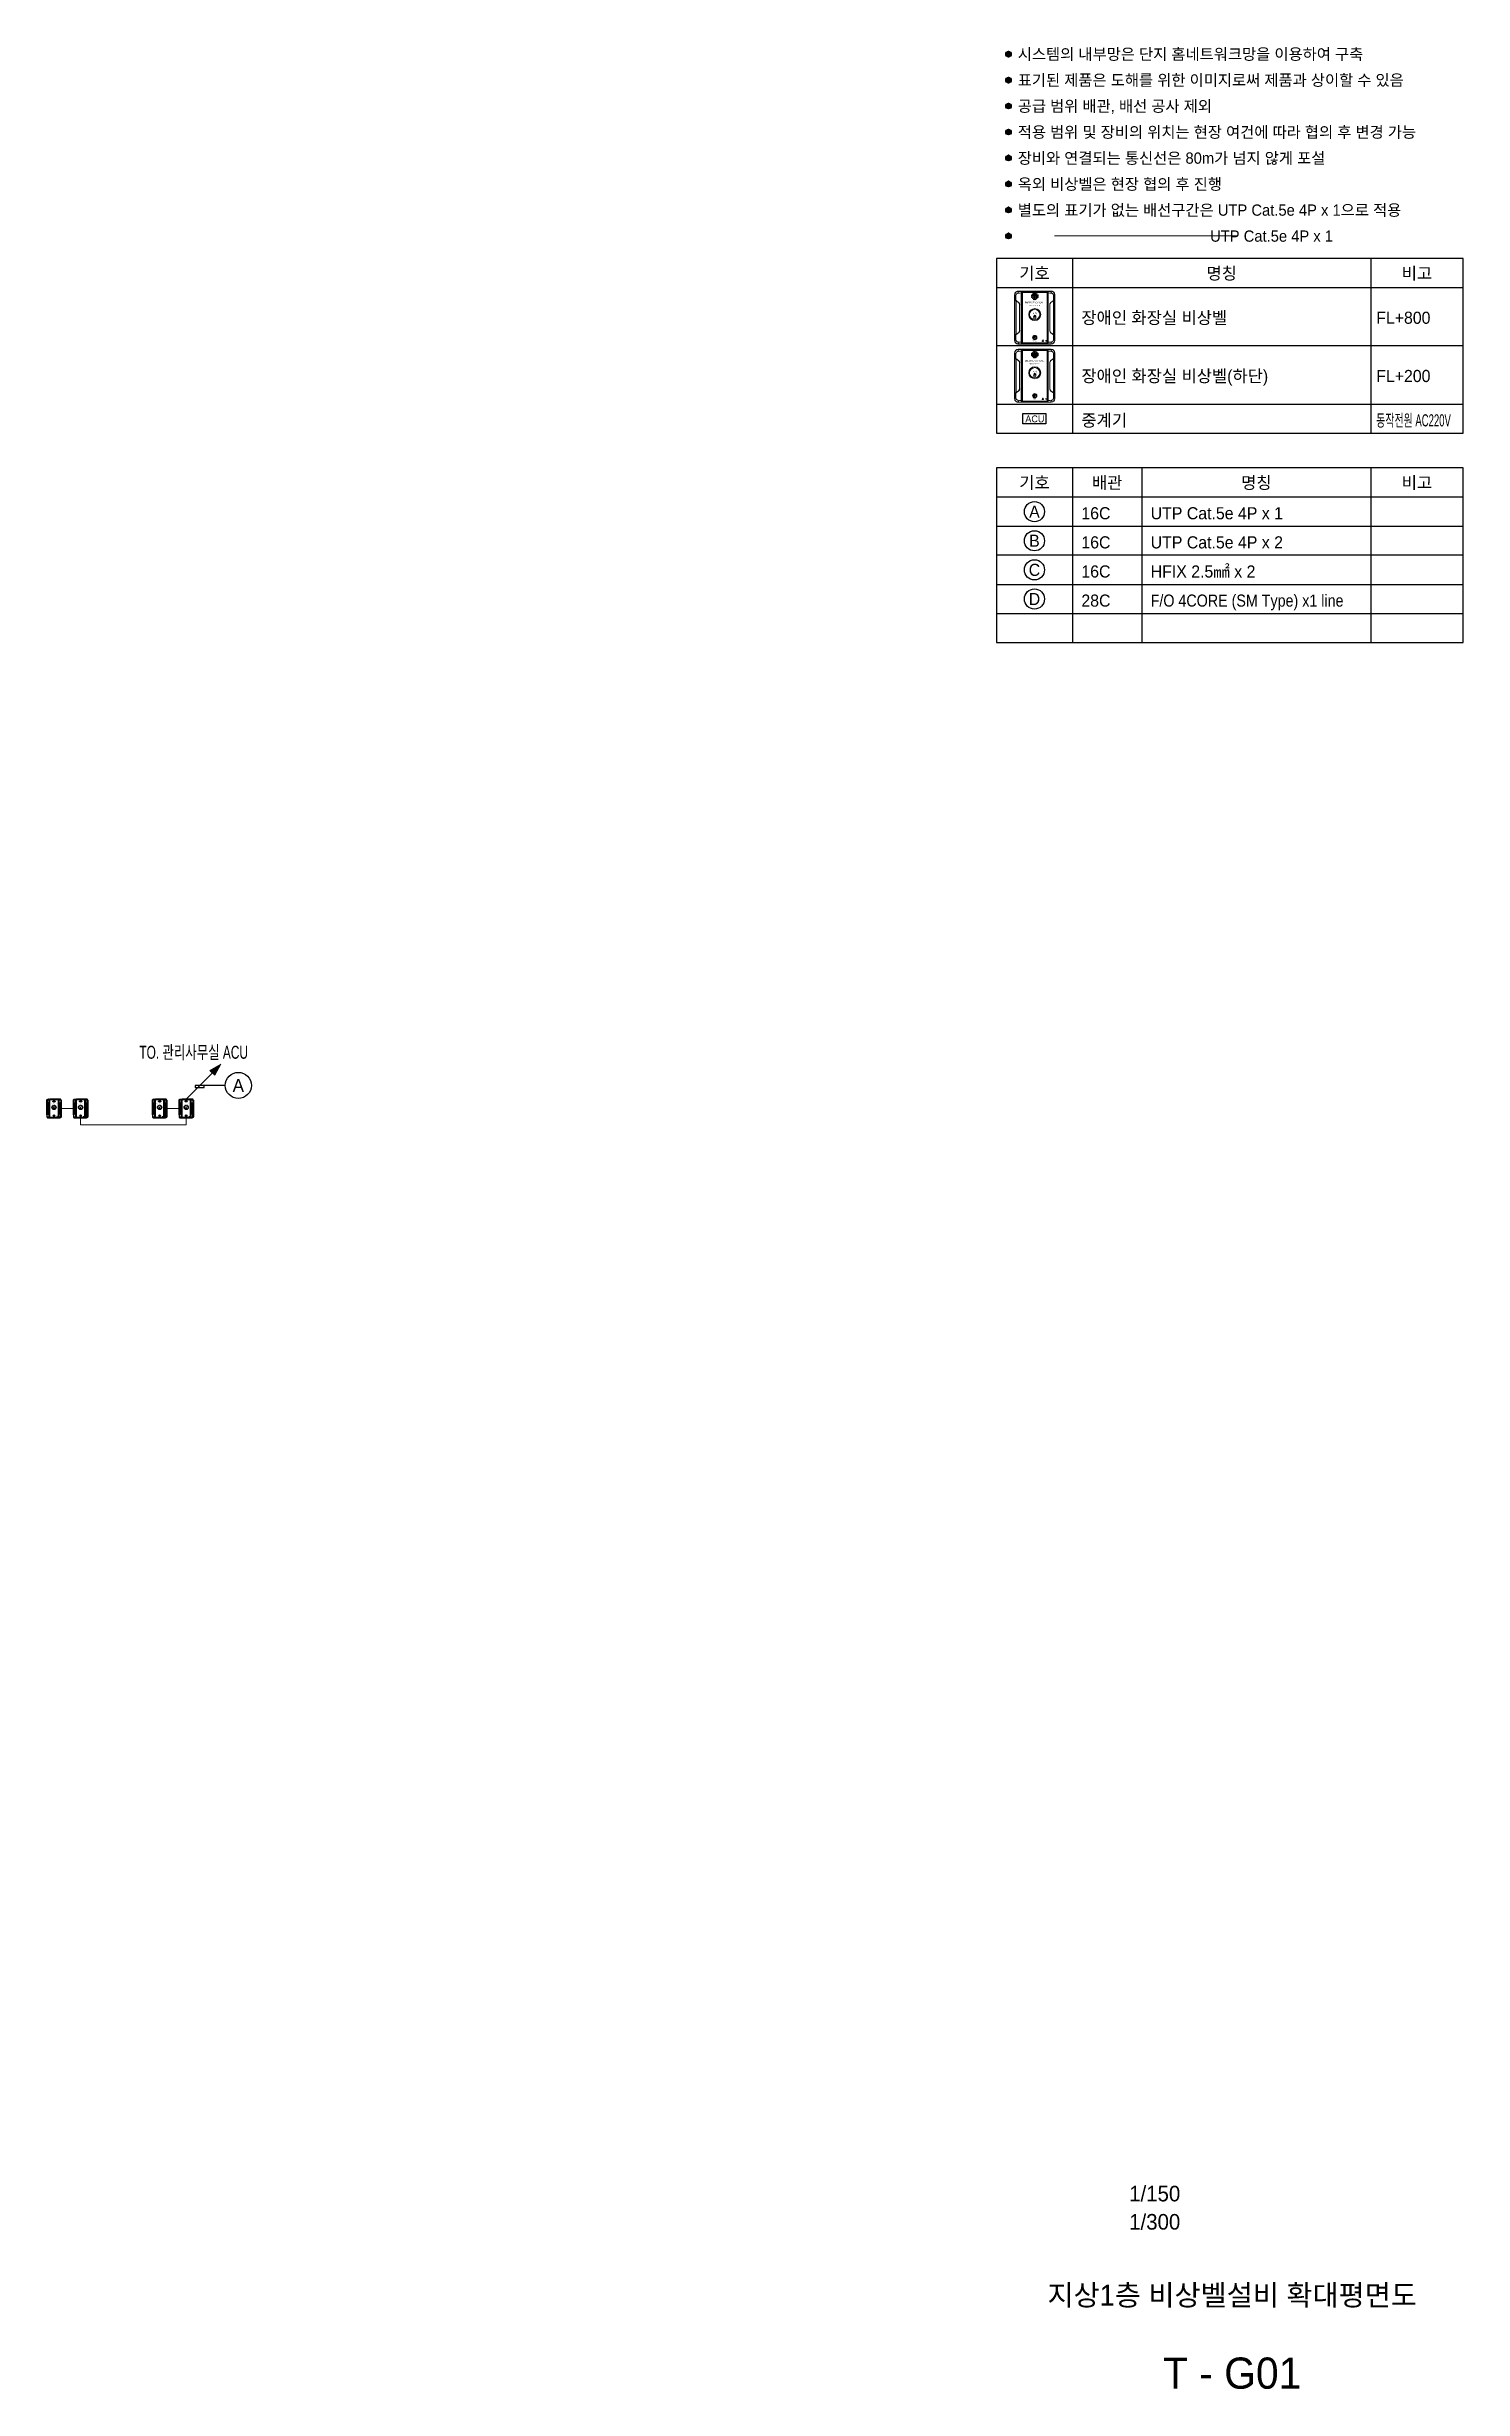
# Model space of a CAD drawing. Header units: millimetres. Extents: x 423257 to 751317, y -351975 to -271940.
# Drawn here: x 460870 to 501740, y -339518 to -271940 of the extents above; entities that cross this region are included whole.
import ezdxf
from ezdxf.enums import TextEntityAlignment as Align

# ---------------------------------------------------------------- set-up
doc = ezdxf.new("R2010")
doc.units = ezdxf.units.MM
doc.header["$LTSCALE"] = 150
for name, color, linetype in [('-----20 General Symbol', 3, 'Continuous'), ('-----29 Cable Schedule', 1, 'Continuous'), ('-----29 Indicator', 1, 'Continuous'), ('-----30 Text', 2, 'Continuous'), ('-----41 Drawing Title', 2, 'Continuous'), ('-----42 Drawing Number', 2, 'Continuous'), ('-----43 Drawing Scale', 3, 'Continuous')]:
    doc.layers.add(name, color=color, linetype=linetype)
doc.layers.add('4', color=4, linetype='Continuous', lineweight=0)
doc.styles.add('ELEC', font='')
doc.styles.get('ELEC').set_extended_font_data('Dotum')

msp = doc.modelspace()

# ---------------------------------------------------------------- texts
at = {"layer": '-----30 Text', "style": 'ELEC', "width": 0.7}
msp.add_text('TO. 관리사무실 ACU', height=375, dxfattribs=at).set_placement((463540, -301135))
at = {"layer": '-----30 Text', "color": 2, "style": 'ELEC'}
msp.add_text('A', height=375, dxfattribs=at).set_placement((466396, -301904), align=Align.MIDDLE_CENTER)
at = {"layer": '-----41 Drawing Title', "style": 'ELEC'}
msp.add_text('지상1층 비상벨설비 확대평면도', height=600, dxfattribs=at).set_placement((495075, -336805), align=Align.MIDDLE_CENTER)
at = {"layer": '-----42 Drawing Number', "style": 'ELEC'}
msp.add_text('T - G01', height=900, dxfattribs=at).set_placement((495075, -339055), align=Align.MIDDLE_CENTER)
at = {"layer": '-----43 Drawing Scale', "style": 'ELEC'}
for s, p in [('1/150', (492840, -333875)), ('1/300', (492840, -334690))]:
    msp.add_text(s, height=450, dxfattribs=at).set_placement(p, align=Align.MIDDLE_CENTER)

# ---------------------------------------------------------------- blocks, each defined once
blk = doc.blocks.new('G$CC87F7223')
for p, q in [((134, 339), (134, 339)), ((134, 339), (134, 25)), ((135, 302), (134, 302)), ((134, 302), (134, 62)), ((135, 62), (134, 62)), ((134, 25), (134, 25)), ((135, 305), (135, 336)), ((135, 305), (135, 305)), ((135, 305), (135, 305)), ((136, 303), (135, 305)), ((135, 304), (135, 60)), ((135, 304), (135, 60)), ((135, 62), (135, 302)), ((135, 302), (135, 302)), ((135, 62), (135, 62)), ((135, 59), (136, 60)), ((135, 59), (135, 28)), ((135, 59), (135, 59)), ((135, 59), (135, 59)), ((143, 336), (143, 299)), ((143, 299), (160, 287)), ((160, 286), (143, 299)), ((143, 298), (143, 65)), ((160, 78), (143, 65)), ((143, 64), (160, 77)), ((143, 28), (143, 64)), ((158, 364), (159, 363)), ((158, 364), (384, 364)), ((158, 0), (159, 1)), ((158, 0), (384, 0)), ((160, 286), (160, 286)), ((160, 78), (160, 78)), ((168, 271), (167, 271)), ((167, 93), (167, 271)), ((168, 93), (167, 93)), ((168, 93), (168, 271)), ((168, 271), (168, 93)), ((168, 271), (168, 271)), ((168, 93), (168, 93)), ((179, 351), (179, 13)), ((179, 351), (181, 351)), ((179, 13), (181, 13)), ((181, 13), (181, 351)), ((187, 349), (187, 15)), ((187, 349), (187, 349)), ((187, 15), (187, 349)), ((187, 15), (187, 15)), ((192, 358), (192, 361)), ((350, 358), (192, 358)), ((192, 6), (192, 3)), ((350, 6), (192, 6)), ((193, 355), (350, 355)), ((350, 355), (193, 355)), ((193, 355), (193, 355)), ((350, 9), (193, 9)), ((193, 9), (350, 9)), ((193, 9), (193, 9)), ((264, 181), (264, 187)), ((267, 39), (265, 40)), ((267, 183), (267, 196)), ((269, 40), (268, 39)), ((269, 41), (269, 41)), ((270, 186), (270, 198)), ((273, 186), (273, 198)), ((275, 48), (276, 48)), ((276, 186), (276, 196)), ((278, 50), (277, 51)), ((277, 48), (278, 49)), ((278, 181), (278, 193)), ((349, 20), (349, 25)), ((349, 20), (349, 25)), ((350, 358), (350, 361)), ((350, 355), (350, 355)), ((350, 9), (350, 9)), ((350, 6), (350, 3)), ((351, 22), (351, 24)), ((351, 22), (351, 24)), ((356, 15), (356, 349)), ((356, 349), (356, 349)), ((356, 349), (356, 15)), ((356, 15), (356, 15)), ((361, 13), (361, 351)), ((363, 351), (361, 351)), ((363, 13), (361, 13)), ((363, 351), (363, 13)), ((375, 93), (375, 271)), ((375, 271), (375, 93)), ((375, 271), (375, 271)), ((375, 93), (375, 271)), ((375, 271), (375, 271)), ((375, 93), (375, 93)), ((375, 93), (375, 93)), ((383, 287), (400, 299)), ((400, 299), (383, 286)), ((383, 286), (383, 286)), ((383, 78), (400, 65)), ((383, 78), (383, 78)), ((400, 64), (383, 77)), ((384, 364), (384, 363)), ((384, 0), (384, 1)), ((400, 336), (400, 299)), ((400, 298), (400, 65)), ((400, 28), (400, 64)), ((406, 303), (408, 305)), ((408, 59), (406, 60)), ((407, 304), (407, 60)), ((408, 339), (409, 339)), ((408, 305), (408, 336)), ((408, 305), (408, 305)), ((408, 305), (408, 305)), ((408, 304), (408, 60)), ((408, 302), (408, 62)), ((408, 302), (408, 302)), ((408, 62), (408, 302)), ((408, 302), (408, 302)), ((408, 62), (408, 62)), ((408, 62), (408, 62)), ((408, 59), (408, 59)), ((408, 59), (408, 59)), ((408, 59), (408, 28)), ((408, 25), (409, 25)), ((409, 339), (409, 25))]:
    blk.add_line(p, q)
for centre, radius in [((271, 202), 41.3), ((271, 202), 35.1), ((250, 335), 1.96), ((250, 328), 1.96), ((250, 321), 1.96), ((257, 342), 1.96), ((257, 335), 1.96), ((257, 328), 1.96), ((257, 321), 1.96), ((257, 314), 1.96), ((271, 45), 14.7), ((271, 45), 10.9), ((264, 349), 1.96), ((264, 342), 1.96), ((264, 335), 1.96), ((264, 328), 1.96), ((264, 321), 1.96), ((264, 314), 1.96), ((264, 307), 1.96), ((271, 349), 1.96), ((271, 342), 1.96), ((271, 335), 1.96), ((271, 328), 1.96), ((271, 321), 1.96), ((271, 314), 1.96), ((271, 307), 1.96), ((278, 349), 1.96), ((278, 342), 1.96), ((278, 335), 1.96), ((278, 328), 1.96), ((278, 321), 1.96), ((278, 314), 1.96), ((278, 307), 1.96), ((285, 342), 1.96), ((285, 335), 1.96), ((285, 328), 1.96), ((285, 321), 1.96), ((285, 314), 1.96), ((293, 335), 1.96), ((293, 328), 1.96), ((293, 321), 1.96), ((325, 21), 1.96), ((328, 27), 1.96), ((331, 21), 1.96)]:
    blk.add_circle(centre, radius)
at = {"extrusion": (0, 0, -1)}
blk.add_circle((-349, 23), 2.36, dxfattribs=at)
for centre, radius, start, end in [((266, 187), 1.41, 0, 180), ((271, 181), 7.07, 180, 0), ((284, 32), 21.8, 116.9626, 152.9911), ((267, 41), 1.98, 152.629, 225), ((268, 196), 1.41, 0, 180), ((267, 39), 0.99, 225, 315), ((269, 42), 0.786, 145.9587, 225), ((287, 30), 21.8, 123.9923, 145.9587), ((268, 40), 0.99, 315, 45), ((271, 198), 1.41, 0, 180), ((274, 196), 1.41, 0, 180), ((275, 48), 0.786, 45, 123.9923), ((275, 50), 1.98, 45, 116.9749), ((277, 193), 1.41, 0, 180), ((276, 48), 0.99, 225, 315), ((277, 49), 0.99, 315, 45)]:
    blk.add_arc(centre, radius, start, end)
at = {"extrusion": (9.17051e-30, -1.17146e-15, -1)}
blk.add_ellipse((158, 339), major_axis=(-17.4, 17.4), ratio=0.997265, start_param=5.499157, end_param=7.067214, dxfattribs=at)
for centre, major_axis, ratio, start_param, end_param in [((135, 302), (0, -3.26), 0.041099, 3.147604, 4.679882), ((135, 62), (0, 3.26), 0.041099, 1.603304, 3.135581), ((158, 25), (-17.4, -17.4), 0.997265, 5.499157, 7.067214), ((135, 305), (0.086, -0.583), 0.9986, 4.566019, 5.467878), ((154, 289), (19.1, -15.1), 0.030236, 2.218709, 3.113122), ((135, 305), (0.086, -0.583), 0.9986, 4.566019, 5.467878), ((135, 302), (0.37, -2.79), 0.042209, 3.136682, 4.66896), ((154, 290), (19.6, -15.1), 0.030011, 2.217818, 3.112232), ((154, 74), (19.1, 15.1), 0.030236, 3.170063, 4.064477), ((154, 74), (19.6, 15.1), 0.030011, 3.170954, 4.065367), ((135, 62), (0.37, 2.79), 0.042209, 1.614225, 3.146503), ((135, 59), (0.086, 0.583), 0.9986, 0.815308, 1.717167), ((135, 59), (0.086, 0.583), 0.9986, 0.815308, 1.717167), ((143, 299), (-0.355, -0.471), 0.498453, 5.071767, 6.23875), ((143, 64), (-0.355, 0.471), 0.498453, 0.044435, 1.211419), ((147, 271), (21, 1.6), 0.960533, 6.208929, 7.110788), ((160, 287), (0.355, 0.471), 0.498453, 1.930174, 3.097157), ((147, 93), (21, -1.6), 0.960533, 5.455582, 6.357441), ((160, 77), (0.355, -0.471), 0.498453, 3.186028, 4.353011), ((193, 349), (-4.32, 4.32), 0.997265, 5.499157, 7.067214), ((193, 15), (-4.32, -4.32), 0.997265, 5.499157, 7.067214), ((350, 349), (4.32, 4.32), 0.997265, 5.499157, 7.067214), ((350, 15), (4.32, -4.32), 0.997265, 5.499157, 7.067214), ((396, 271), (21, -1.6), 0.960533, 2.31399, 3.215849), ((395, 271), (20.4, -1.6), 0.959359, 2.314018, 3.215877), ((395, 93), (20.4, 1.6), 0.959359, 3.067308, 3.969168), ((396, 93), (21, 1.6), 0.960533, 3.067337, 3.969196), ((382, 287), (0.355, -0.471), 0.498453, 0.044435, 1.211419), ((382, 77), (0.355, 0.471), 0.498453, 5.071767, 6.23875), ((384, 339), (17.4, 17.4), 0.997265, 5.499157, 7.067214), ((388, 290), (19.6, 15.1), 0.030011, 0.029361, 0.923774), ((389, 289), (19.1, 15.1), 0.030236, 0.028471, 0.922884), ((400, 299), (0.355, -0.471), 0.498453, 0.044435, 1.211419), ((389, 74), (19.1, -15.1), 0.030236, 5.360301, 6.254715), ((400, 64), (0.355, 0.471), 0.498453, 5.071767, 6.23875), ((388, 74), (19.6, -15.1), 0.030011, 5.359411, 6.253824), ((407, 305), (-0.086, -0.583), 0.9986, 0.815308, 1.717167), ((407, 305), (-0.086, -0.583), 0.9986, 0.815308, 1.717167), ((407, 302), (0.37, 2.79), 0.042209, 4.755818, 6.288096), ((408, 302), (0, 3.26), 0.041099, 4.744896, 6.277174), ((408, 62), (0, -3.26), 0.041099, 0.006011, 1.538289), ((407, 62), (0.37, -2.79), 0.042209, 6.278275, 7.810553), ((407, 59), (-0.086, 0.583), 0.9986, 4.566019, 5.467878), ((407, 59), (-0.086, 0.583), 0.9986, 4.566019, 5.467878)]:
    blk.add_ellipse(centre, major_axis=major_axis, ratio=ratio, start_param=start_param, end_param=end_param)
at = {"extrusion": (-1.97215e-30, -1.17146e-15, -1)}
blk.add_ellipse((193, 349), major_axis=(-4.32, 4.32), ratio=0.997265, start_param=5.499157, end_param=7.067214, dxfattribs=at)
at = {"extrusion": (-7.88861e-31, 1.17146e-15, -1)}
blk.add_ellipse((193, 15), major_axis=(-4.32, -4.32), ratio=0.997265, start_param=5.499157, end_param=7.067214, dxfattribs=at)
at = {"extrusion": (-1.67633e-30, 1.17146e-15, -1)}
blk.add_ellipse((350, 349), major_axis=(4.32, 4.32), ratio=0.997265, start_param=5.499157, end_param=7.067214, dxfattribs=at)
at = {"extrusion": (1.77494e-30, 1.17146e-15, -1)}
blk.add_ellipse((350, 15), major_axis=(4.32, -4.32), ratio=0.997265, start_param=5.499157, end_param=7.067214, dxfattribs=at)
at = {"extrusion": (3.62876e-29, 1.17146e-15, -1)}
blk.add_ellipse((384, 25), major_axis=(17.4, -17.4), ratio=0.997265, start_param=5.499157, end_param=7.067214, dxfattribs=at)
for points, degree, knots in [([(134, 339), (134, 343), (136, 348), (141, 356), (145, 360), (150, 361)], 3, [0, 0, 0, 0, 0.5, 0.5, 1, 1, 1, 1]), ([(135, 336), (135, 337), (135, 337), (134, 338), (134, 338), (134, 338), (134, 338), (134, 339), (134, 339)], 2, [0, 0, 0, 0.25, 0.25, 0.5, 0.5, 0.75, 0.75, 1, 1, 1]), ([(135, 28), (135, 28), (135, 27), (135, 26), (134, 26), (134, 25), (134, 25), (134, 25)], 3, [0, 0, 0, 0, 0.102185, 0.20891, 0.338274, 0.499422, 1, 1, 1, 1]), ([(134, 25), (134, 24), (134, 22), (135, 19), (136, 16), (137, 14), (139, 10), (143, 6), (147, 3), (150, 2)], 3, [0, 0, 0, 0, 0.11571, 0.223393, 0.323102, 0.415335, 0.500773, 0.742972, 1, 1, 1, 1]), ([(143, 298), (141, 300), (139, 301), (136, 303), (135, 304), (135, 304)], 3, [0, 0, 0, 0, 0.5, 0.5, 1, 1, 1, 1]), ([(135, 60), (135, 60), (136, 60), (139, 62), (141, 64), (143, 65)], 3, [0, 0, 0, 0, 0.5, 0.5, 1, 1, 1, 1]), ([(143, 28), (142, 28), (140, 28), (138, 28), (137, 28), (136, 28), (135, 28), (135, 28), (135, 28)], 3, [0, 0, 0, 0, 0.175427, 0.345718, 0.512215, 0.675658, 0.837824, 1, 1, 1, 1]), ([(150, 347), (149, 346), (148, 345), (146, 344), (144, 341), (143, 339), (143, 336)], 2, [0, 0, 0, 0.18839, 0.18839, 0.594195, 0.594195, 1, 1, 1]), ([(160, 286), (159, 286), (158, 287), (153, 291), (148, 295), (143, 298)], 3, [0, 0, 0, 0, 0.123833, 0.123833, 1, 1, 1, 1]), ([(143, 65), (146, 68), (149, 70), (155, 74), (157, 76), (160, 78)], 3, [0, 0, 0, 0, 0.57004, 0.57004, 1, 1, 1, 1]), ([(150, 17), (149, 17), (148, 18), (147, 19), (145, 21), (143, 24), (143, 26), (143, 27), (143, 28)], 3, [0, 0, 0, 0, 0.128416, 0.253965, 0.505871, 0.793599, 0.897914, 1, 1, 1, 1]), ([(157, 349), (156, 349), (154, 349), (153, 349), (152, 348), (151, 348), (150, 347)], 2, [0, 0, 0, 0.325534, 0.325534, 0.651068, 0.651068, 1, 1, 1]), ([(157, 14), (156, 14), (154, 15), (152, 16), (150, 16), (150, 17)], 3, [0, 0, 0, 0, 0.311698, 0.648603, 1, 1, 1, 1]), ([(150, 2), (151, 2), (152, 1), (155, 1), (158, 1), (159, 1)], 3, [0, 0, 0, 0, 0.303562, 0.636653, 1, 1, 1, 1]), ([(164, 2), (164, 2), (163, 2), (162, 3), (161, 3), (160, 4), (159, 6), (157, 9), (157, 13), (157, 14)], 3, [0, 0, 0, 0, 0.119549, 0.228024, 0.327211, 0.418028, 0.501315, 0.72469, 1, 1, 1, 1]), ([(159, 363), (160, 362), (161, 362), (162, 362), (164, 362)], 2, [0, 0, 0, 0.5, 0.5, 1, 1, 1]), ([(159, 1), (159, 1), (160, 1), (161, 1), (162, 2), (163, 2), (164, 2), (164, 2)], 3, [0, 0, 0, 0, 0.26783, 0.500306, 0.762991, 0.883999, 1, 1, 1, 1]), ([(159, 1), (159, 1), (159, 1), (159, 1), (159, 1)], 3, [0, 0, 0, 0, 0.500081, 1, 1, 1, 1]), ([(160, 286), (162, 284), (164, 282), (167, 277), (167, 274), (167, 271)], 3, [0, 0, 0, 0, 0.5, 0.5, 1, 1, 1, 1]), ([(168, 271), (168, 272), (167, 274), (167, 276), (166, 279), (164, 282), (162, 284), (161, 285), (160, 286)], 3, [0, 0, 0, 0, 0.146458, 0.298675, 0.458591, 0.62788, 0.807958, 1, 1, 1, 1]), ([(167, 93), (167, 90), (167, 87), (164, 82), (162, 80), (160, 78)], 3, [0, 0, 0, 0, 0.5, 0.5, 1, 1, 1, 1]), ([(164, 362), (172, 362), (180, 361), (190, 361), (191, 361), (192, 361)], 3, [0, 0, 0, 0, 0.86628, 0.86628, 1, 1, 1, 1]), ([(164, 2), (172, 2), (180, 2), (190, 3), (191, 3), (192, 3)], 3, [0, 0, 0, 0, 0.86628, 0.86628, 1, 1, 1, 1]), ([(179, 351), (179, 352), (179, 353), (180, 354), (181, 356), (182, 357), (184, 359), (187, 360), (190, 361), (192, 361), (192, 361)], 3, [0, 0, 0, 0, 0.080395, 0.164014, 0.251213, 0.3682, 0.501677, 0.749778, 0.876537, 1, 1, 1, 1]), ([(179, 13), (179, 11), (180, 9), (182, 7), (183, 6), (187, 4), (190, 3), (192, 3)], 3, [0, 0, 0, 0, 0.25, 0.25, 0.5, 0.5, 1, 1, 1, 1]), ([(192, 358), (190, 358), (188, 357), (184, 356), (183, 355), (182, 353), (181, 352), (181, 351)], 3, [0, 0, 0, 0, 0.5, 0.5, 0.75, 0.75, 1, 1, 1, 1]), ([(192, 6), (190, 6), (188, 6), (184, 8), (183, 8), (182, 10), (181, 11), (181, 13)], 3, [0, 0, 0, 0, 0.5, 0.5, 0.75, 0.75, 1, 1, 1, 1]), ([(378, 362), (370, 362), (363, 361), (353, 361), (352, 361), (350, 361)], 3, [0, 0, 0, 0, 0.86628, 0.86628, 1, 1, 1, 1]), ([(363, 351), (363, 353), (363, 354), (361, 357), (359, 358), (356, 360), (353, 361), (350, 361)], 3, [0, 0, 0, 0, 0.25, 0.25, 0.5, 0.5, 1, 1, 1, 1]), ([(350, 358), (353, 358), (355, 357), (358, 356), (359, 355), (361, 353), (361, 352), (361, 351)], 3, [0, 0, 0, 0, 0.5, 0.5, 0.75, 0.75, 1, 1, 1, 1]), ([(363, 13), (363, 12), (363, 11), (363, 10), (362, 8), (361, 7), (358, 5), (355, 4), (352, 3), (351, 3), (350, 3)], 3, [0, 0, 0, 0, 0.080395, 0.164014, 0.251213, 0.3682, 0.501677, 0.749778, 0.876537, 1, 1, 1, 1]), ([(350, 6), (353, 6), (355, 6), (358, 8), (359, 8), (361, 10), (361, 11), (361, 13)], 3, [0, 0, 0, 0, 0.5, 0.5, 0.75, 0.75, 1, 1, 1, 1]), ([(378, 2), (370, 2), (363, 2), (353, 3), (352, 3), (350, 3)], 3, [0, 0, 0, 0, 0.86628, 0.86628, 1, 1, 1, 1]), ([(383, 286), (381, 284), (379, 282), (376, 277), (375, 274), (375, 271)], 3, [0, 0, 0, 0, 0.5, 0.5, 1, 1, 1, 1]), ([(375, 93), (375, 90), (376, 87), (379, 82), (381, 80), (383, 78)], 3, [0, 0, 0, 0, 0.5, 0.5, 1, 1, 1, 1]), ([(383, 363), (383, 363), (383, 362), (382, 362), (381, 362), (380, 362), (379, 362), (378, 362)], 3, [0, 0, 0, 0, 0.26783, 0.500306, 0.762991, 0.883999, 1, 1, 1, 1]), ([(378, 362), (379, 362), (380, 362), (381, 361), (382, 360), (383, 359), (384, 358), (385, 354), (386, 351), (386, 349)], 3, [0, 0, 0, 0, 0.119549, 0.228024, 0.327211, 0.418028, 0.501315, 0.72469, 1, 1, 1, 1]), ([(383, 1), (383, 1), (382, 1), (381, 2), (378, 2)], 2, [0, 0, 0, 0.5, 0.5, 1, 1, 1]), ([(384, 363), (384, 363), (384, 363), (383, 363), (383, 363)], 3, [0, 0, 0, 0, 0.500081, 1, 1, 1, 1]), ([(383, 286), (383, 286), (384, 287), (390, 291), (395, 295), (400, 298)], 3, [0, 0, 0, 0, 0.123833, 0.123833, 1, 1, 1, 1]), ([(400, 65), (396, 68), (393, 70), (388, 74), (385, 76), (383, 78)], 3, [0, 0, 0, 0, 0.57004, 0.57004, 1, 1, 1, 1]), ([(408, 339), (408, 340), (408, 342), (407, 345), (406, 349), (404, 352), (401, 356), (398, 359), (393, 361), (389, 363), (386, 363), (384, 363)], 3, [0, 0, 0, 0, 0.095265, 0.178549, 0.250164, 0.376201, 0.500112, 0.622711, 0.750058, 0.86626, 1, 1, 1, 1]), ([(408, 25), (408, 19), (406, 12), (397, 3), (390, 1), (384, 1)], 3, [0, 0, 0, 0, 0.5, 0.5, 1, 1, 1, 1]), ([(386, 349), (387, 349), (388, 349), (391, 348), (394, 346), (397, 344), (398, 341), (400, 339), (400, 337), (400, 336)], 3, [0, 0, 0, 0, 0.120327, 0.250385, 0.500249, 0.632176, 0.750515, 0.8811, 1, 1, 1, 1]), ([(386, 14), (387, 14), (388, 15), (389, 15), (391, 16), (393, 17), (395, 18), (397, 20), (398, 22), (400, 25), (400, 28)], 2, [0, 0, 0, 0.125, 0.125, 0.25, 0.25, 0.5, 0.5, 0.75, 0.75, 1, 1, 1]), ([(400, 336), (401, 336), (402, 336), (404, 336), (406, 336), (408, 336), (408, 336), (408, 336)], 3, [0, 0, 0, 0, 0.181643, 0.347899, 0.500293, 0.737023, 1, 1, 1, 1]), ([(400, 298), (402, 300), (404, 301), (406, 303), (407, 304), (407, 304)], 3, [0, 0, 0, 0, 0.5, 0.5, 1, 1, 1, 1]), ([(407, 60), (407, 60), (406, 60), (404, 62), (402, 64), (400, 65)], 3, [0, 0, 0, 0, 0.5, 0.5, 1, 1, 1, 1]), ([(408, 336), (408, 336), (408, 337), (408, 337), (408, 338), (408, 338), (408, 338), (408, 339), (408, 339)], 3, [0, 0, 0, 0, 0.102654, 0.209354, 0.337947, 0.499337, 0.724279, 1, 1, 1, 1]), ([(408, 28), (408, 27), (408, 26), (408, 26), (408, 25), (408, 25)], 2, [0, 0, 0, 0.25, 0.5, 0.5, 1, 1, 1])]:
    blk.add_open_spline(points, degree=degree, knots=knots)
for points, degree in [([(143, 336), (138, 336), (135, 336), (135, 336)], 3), ([(135, 304), (135, 304), (135, 304), (135, 304)], 3), ([(135, 60), (135, 60), (135, 60), (135, 60)], 3), ([(150, 361), (153, 363), (156, 363), (159, 363)], 3), ([(179, 351), (172, 351), (164, 350), (157, 349)], 3), ([(179, 13), (172, 13), (164, 14), (157, 14)], 3), ([(159, 363), (159, 363)], 1), ([(168, 93), (168, 87), (165, 81), (160, 78)], 3), ([(192, 361), (245, 361), (298, 361), (350, 361)], 3), ([(192, 3), (245, 3), (298, 3), (350, 3)], 3), ([(363, 351), (371, 351), (378, 350), (386, 349)], 3), ([(363, 13), (371, 13), (378, 14), (386, 14)], 3), ([(384, 1), (383, 1)], 1), ([(400, 28), (405, 28), (408, 28), (408, 28)], 3), ([(407, 304), (407, 304), (408, 304), (408, 304)], 3), ([(408, 60), (408, 60), (407, 60), (407, 60)], 3)]:
    blk.add_open_spline(points, degree=degree)
for points in [[(164, 362), (157, 361), (157, 349)], [(378, 2), (386, 2), (386, 14)]]:
    blk.add_rational_spline(points, [1, 0.721966905676, 1], degree=2)
at = {"style": 'ELEC'}
for s, height, p in [('EMERGENCY CALL', 10.61, (271, 285)), ('위급 상황 시 누르세요', 5.89, (271, 265)), ('경비실 호출', 4.32, (271, 22)), ('터치', 9.82, (271, 210))]:
    blk.add_text(s, height=height, dxfattribs=at).set_placement(p, align=Align.MIDDLE_CENTER)
blk = doc.blocks.new('A$C1ad11b4e')
at = {"lineweight": 13}
for p, q in [((1, 712), (0, 713)), ((0, 713), (0, 52)), ((2, 641), (2, 706)), ((19, 706), (19, 630)), ((52, 765), (53, 763)), ((52, 765), (527, 765)), ((96, 738), (96, 26)), ((96, 738), (100, 738)), ((100, 26), (100, 738)), ((111, 734), (111, 31)), ((111, 733), (111, 734)), ((111, 31), (111, 733)), ((123, 752), (123, 758)), ((455, 752), (123, 752)), ((124, 746), (455, 746)), ((455, 746), (124, 746)), ((124, 746), (124, 746)), ((455, 752), (455, 758)), ((455, 746), (455, 746)), ((467, 733), (468, 734)), ((467, 31), (467, 733)), ((468, 734), (468, 31)), ((479, 26), (479, 738)), ((483, 738), (479, 738)), ((483, 738), (483, 26)), ((527, 765), (526, 763)), ((560, 706), (560, 630)), ((577, 641), (577, 706)), ((578, 712), (579, 713)), ((579, 713), (579, 52)), ((2, 641), (2, 641)), ((2, 640), (2, 640)), ((5, 638), (2, 640)), ((3, 635), (2, 635)), ((2, 635), (2, 130)), ((3, 639), (3, 126)), ((3, 639), (3, 126)), ((3, 130), (3, 635)), ((3, 635), (3, 634)), ((19, 630), (55, 602)), ((55, 601), (19, 629)), ((20, 627), (20, 137)), ((54, 601), (55, 601)), ((71, 195), (71, 570)), ((71, 569), (71, 569)), ((71, 569), (71, 196)), ((72, 569), (71, 569)), ((72, 196), (72, 569)), ((275, 381), (275, 394)), ((280, 384), (280, 412)), ((286, 392), (286, 416)), ((292, 392), (292, 416)), ((298, 390), (298, 412)), ((304, 381), (304, 406)), ((507, 569), (507, 196)), ((507, 569), (508, 569)), ((507, 196), (507, 569)), ((507, 569), (507, 569)), ((508, 195), (508, 570)), ((524, 602), (560, 630)), ((560, 629), (524, 601)), ((524, 601), (524, 601)), ((559, 627), (559, 137)), ((574, 638), (576, 640)), ((576, 640), (576, 640)), ((576, 639), (576, 126)), ((576, 639), (576, 126)), ((576, 635), (577, 635)), ((576, 130), (576, 635)), ((576, 635), (576, 634)), ((577, 641), (577, 641)), ((577, 635), (577, 130)), ((1, 53), (0, 52)), ((3, 130), (2, 130)), ((2, 124), (5, 127)), ((2, 124), (2, 124)), ((2, 123), (2, 58)), ((2, 123), (2, 123)), ((3, 130), (3, 130)), ((55, 163), (19, 136)), ((19, 135), (55, 162)), ((19, 58), (19, 135)), ((52, 0), (53, 1)), ((52, 0), (527, 0)), ((54, 163), (55, 163)), ((72, 196), (71, 196)), ((71, 196), (71, 196)), ((96, 26), (100, 26)), ((111, 31), (111, 31)), ((123, 12), (123, 6)), ((455, 12), (123, 12)), ((455, 18), (124, 18)), ((124, 18), (455, 18)), ((124, 18), (124, 18)), ((280, 81), (277, 84)), ((284, 83), (282, 81)), ((284, 87), (284, 86)), ((298, 101), (299, 100)), ((304, 105), (301, 108)), ((302, 100), (304, 102)), ((452, 43), (452, 53)), ((452, 43), (452, 53)), ((455, 18), (455, 18)), ((455, 12), (455, 6)), ((457, 46), (457, 50)), ((457, 46), (457, 50)), ((467, 31), (468, 31)), ((483, 26), (479, 26)), ((507, 196), (507, 196)), ((507, 196), (508, 196)), ((524, 163), (560, 136)), ((524, 163), (524, 163)), ((560, 135), (524, 162)), ((527, 0), (526, 1)), ((560, 58), (560, 135)), ((576, 124), (574, 127)), ((576, 130), (577, 130)), ((576, 130), (576, 130)), ((576, 124), (576, 124)), ((577, 123), (577, 123)), ((577, 123), (577, 58)), ((578, 53), (579, 52))]:
    blk.add_line(p, q, dxfattribs=at)
for centre, radius in [((245, 705), 4.13), ((245, 690), 4.13), ((245, 675), 4.13), ((260, 720), 4.13), ((260, 705), 4.13), ((260, 690), 4.13), ((260, 675), 4.13), ((275, 735), 4.13), ((275, 720), 4.13), ((275, 705), 4.13), ((275, 690), 4.13), ((275, 675), 4.13), ((289, 735), 4.13), ((289, 720), 4.13), ((289, 705), 4.13), ((289, 690), 4.13), ((289, 675), 4.13), ((304, 735), 4.13), ((304, 720), 4.13), ((304, 705), 4.13), ((304, 690), 4.13), ((304, 675), 4.13), ((319, 720), 4.13), ((319, 705), 4.13), ((319, 690), 4.13), ((319, 675), 4.13), ((334, 705), 4.13), ((334, 690), 4.13), ((334, 675), 4.13), ((289, 426), 86.8), ((289, 426), 73.7), ((260, 660), 4.13), ((275, 660), 4.13), ((275, 645), 4.13), ((289, 660), 4.13), ((289, 645), 4.13), ((304, 660), 4.13), ((304, 645), 4.13), ((319, 660), 4.13), ((289, 95), 31), ((289, 95), 23), ((402, 43), 4.13), ((408, 56), 4.13), ((414, 43), 4.13)]:
    blk.add_circle(centre, radius, dxfattribs=at)
at = {"lineweight": 13, "extrusion": (0, 0, -1)}
blk.add_circle((-453, 48), 4.96, dxfattribs=at)
at = {"lineweight": 13}
for centre, radius, start, end in [((277, 394), 2.97, 0, 180), ((289, 381), 14.9, 180, 0), ((283, 412), 2.97, 0, 180), ((289, 416), 2.97, 0, 180), ((295, 412), 2.97, 0, 180), ((301, 406), 2.97, 0, 180), ((317, 68), 45.8, 116.9626, 152.9911), ((280, 87), 4.16, 152.629, 225), ((281, 83), 2.08, 225, 315), ((285, 88), 1.65, 145.9587, 225), ((321, 63), 45.8, 123.9923, 145.9587), ((283, 85), 2.08, 315, 45), ((298, 105), 4.16, 45, 116.9749), ((297, 100), 1.65, 45, 123.9923), ((300, 102), 2.08, 225, 315), ((302, 104), 2.08, 315, 45)]:
    blk.add_arc(centre, radius, start, end, dxfattribs=at)
at = {"lineweight": 13, "extrusion": (1.2819e-30, -1.17146e-15, -1)}
blk.add_ellipse((52, 713), major_axis=(-36.6, 36.6), ratio=0.997265, start_param=5.499157, end_param=7.067214, dxfattribs=at)
at = {"lineweight": 13}
for centre, major_axis, ratio, start_param, end_param in [((124, 733), (-9.08, 9.08), 0.997265, 5.499157, 7.067214), ((455, 734), (9.08, 9.08), 0.997265, 5.499157, 7.067214), ((527, 713), (36.6, 36.6), 0.997265, 5.499157, 7.067214), ((2, 634), (0.01, -6.84), 0.041099, 3.147604, 4.679882), ((3, 641), (0.18, -1.23), 0.9986, 4.566019, 5.467878), ((3, 641), (0.18, -1.23), 0.9986, 4.566019, 5.467878), ((43, 610), (41.3, -31.7), 0.030011, 2.217818, 3.112232), ((42, 609), (40.1, -31.7), 0.030236, 2.218709, 3.113122), ((3, 634), (0.78, -5.87), 0.042209, 3.136682, 4.66896), ((20, 630), (-0.746, -0.99), 0.498453, 5.071767, 6.23875), ((28, 569), (44.2, 3.4), 0.960533, 6.208929, 7.110788), ((56, 602), (0.746, 0.99), 0.498453, 1.930174, 3.097157), ((551, 569), (44.2, -3.4), 0.960533, 2.31399, 3.215849), ((550, 569), (42.9, -3.3), 0.959359, 2.314018, 3.215877), ((523, 602), (0.746, -0.99), 0.498453, 0.044435, 1.211419), ((536, 610), (41.3, 31.7), 0.030011, 0.029361, 0.923774), ((536, 609), (40.1, 31.7), 0.030236, 0.028471, 0.922884), ((559, 630), (0.746, -0.99), 0.498453, 0.044435, 1.211419), ((576, 641), (-0.18, -1.23), 0.9986, 0.815308, 1.717167), ((576, 641), (-0.18, -1.23), 0.9986, 0.815308, 1.717167), ((576, 634), (0.78, 5.87), 0.042209, 4.755818, 6.288096), ((577, 634), (0.01, 6.84), 0.041099, 4.744896, 6.277174), ((52, 52), (-36.6, -36.6), 0.997265, 5.499157, 7.067214), ((42, 156), (40.1, 31.7), 0.030236, 3.170063, 4.064477), ((43, 155), (41.3, 31.7), 0.030011, 3.170954, 4.065367), ((3, 130), (0.78, 5.87), 0.042209, 1.614225, 3.146503), ((2, 130), (0.01, 6.84), 0.041099, 1.603304, 3.135581), ((3, 123), (0.18, 1.23), 0.9986, 0.815308, 1.717167), ((3, 123), (0.18, 1.23), 0.9986, 0.815308, 1.717167), ((20, 135), (-0.746, 0.99), 0.498453, 0.044435, 1.211419), ((28, 196), (44.2, -3.4), 0.960533, 5.455582, 6.357441), ((56, 162), (0.746, -0.99), 0.498453, 3.186028, 4.353011), ((124, 31), (-9.08, -9.08), 0.997265, 5.499157, 7.067214), ((455, 31), (9.08, -9.08), 0.997265, 5.499157, 7.067214), ((550, 196), (42.9, 3.3), 0.959359, 3.067308, 3.969168), ((551, 196), (44.2, 3.4), 0.960533, 3.067337, 3.969196), ((523, 162), (0.746, 0.99), 0.498453, 5.071767, 6.23875), ((536, 156), (40.1, -31.7), 0.030236, 5.360301, 6.254715), ((559, 135), (0.746, 0.99), 0.498453, 5.071767, 6.23875), ((536, 155), (41.3, -31.7), 0.030011, 5.359411, 6.253824), ((576, 130), (0.78, -5.87), 0.042209, 6.278275, 7.810553), ((576, 123), (-0.18, 1.23), 0.9986, 4.566019, 5.467878), ((576, 123), (-0.18, 1.23), 0.9986, 4.566019, 5.467878), ((577, 130), (0.01, -6.84), 0.041099, 0.006011, 1.538289)]:
    blk.add_ellipse(centre, major_axis=major_axis, ratio=ratio, start_param=start_param, end_param=end_param, dxfattribs=at)
at = {"lineweight": 13, "extrusion": (-1.77494e-30, -1.17146e-15, -1)}
blk.add_ellipse((124, 734), major_axis=(-9.08, 9.08), ratio=0.997265, start_param=5.499157, end_param=7.067214, dxfattribs=at)
at = {"lineweight": 13, "extrusion": (-7.88861e-31, 1.17146e-15, -1)}
blk.add_ellipse((455, 733), major_axis=(9.08, 9.08), ratio=0.997265, start_param=5.499157, end_param=7.067214, dxfattribs=at)
at = {"lineweight": 13, "extrusion": (-3.9443e-31, 1.17146e-15, -1)}
blk.add_ellipse((124, 31), major_axis=(-9.08, -9.08), ratio=0.997265, start_param=5.499157, end_param=7.067214, dxfattribs=at)
at = {"lineweight": 13, "extrusion": (2.26798e-30, 1.17146e-15, -1)}
blk.add_ellipse((455, 31), major_axis=(9.08, -9.08), ratio=0.997265, start_param=5.499157, end_param=7.067214, dxfattribs=at)
at = {"lineweight": 13, "extrusion": (3.52029e-29, 1.17146e-15, -1)}
blk.add_ellipse((527, 52), major_axis=(36.6, -36.6), ratio=0.997265, start_param=5.499157, end_param=7.067214, dxfattribs=at)
at = {"lineweight": 13}
for points, knots in [([(1, 712), (1, 722), (4, 732), (16, 749), (24, 756), (34, 760)], [0, 0, 0, 0, 0.5, 0.5, 1, 1, 1, 1]), ([(64, 761), (81, 760), (97, 759), (118, 759), (121, 759), (123, 758)], [0, 0, 0, 0, 0.86628, 0.86628, 1, 1, 1, 1]), ([(96, 738), (96, 739), (96, 741), (97, 744), (99, 748), (102, 751), (107, 755), (113, 757), (119, 758), (122, 758), (123, 758)], [0, 0, 0, 0, 0.080395, 0.164014, 0.251213, 0.3682, 0.501677, 0.749778, 0.876537, 1, 1, 1, 1]), ([(123, 752), (118, 752), (113, 751), (107, 748), (104, 747), (101, 743), (100, 741), (100, 738)], [0, 0, 0, 0, 0.5, 0.5, 0.75, 0.75, 1, 1, 1, 1]), ([(515, 761), (498, 760), (482, 759), (461, 759), (458, 759), (455, 758)], [0, 0, 0, 0, 0.86628, 0.86628, 1, 1, 1, 1]), ([(483, 738), (483, 742), (481, 745), (477, 751), (475, 753), (467, 757), (461, 758), (455, 758)], [0, 0, 0, 0, 0.25, 0.25, 0.5, 0.5, 1, 1, 1, 1]), ([(455, 752), (460, 752), (465, 751), (472, 748), (474, 747), (478, 743), (479, 741), (479, 738)], [0, 0, 0, 0, 0.5, 0.5, 0.75, 0.75, 1, 1, 1, 1]), ([(525, 762), (525, 762), (524, 762), (522, 762), (520, 761), (517, 761), (515, 761), (515, 761)], [0, 0, 0, 0, 0.26783, 0.500306, 0.762991, 0.883999, 1, 1, 1, 1]), ([(515, 761), (516, 761), (517, 761), (520, 759), (522, 757), (524, 755), (526, 752), (529, 745), (530, 738), (530, 735)], [0, 0, 0, 0, 0.119549, 0.228024, 0.327211, 0.418028, 0.501315, 0.72469, 1, 1, 1, 1]), ([(526, 763), (526, 763), (525, 763), (525, 763), (525, 762)], [0, 0, 0, 0, 0.500081, 1, 1, 1, 1]), ([(578, 712), (577, 714), (577, 719), (576, 726), (573, 733), (569, 741), (563, 748), (555, 755), (546, 760), (536, 763), (530, 763), (526, 763)], [0, 0, 0, 0, 0.095265, 0.178549, 0.250164, 0.376201, 0.500112, 0.622711, 0.750058, 0.86626, 1, 1, 1, 1]), ([(530, 735), (532, 734), (535, 734), (542, 731), (548, 728), (553, 722), (557, 718), (559, 712), (560, 708), (560, 706)], [0, 0, 0, 0, 0.120327, 0.250385, 0.500249, 0.632176, 0.750515, 0.8811, 1, 1, 1, 1]), ([(560, 706), (562, 706), (565, 706), (569, 706), (573, 706), (576, 706), (577, 706), (577, 706)], [0, 0, 0, 0, 0.181643, 0.347899, 0.500293, 0.737023, 1, 1, 1, 1]), ([(577, 706), (577, 707), (577, 708), (577, 709), (577, 710), (577, 711), (577, 712), (577, 712), (578, 712)], [0, 0, 0, 0, 0.102654, 0.209354, 0.337947, 0.499337, 0.724279, 1, 1, 1, 1]), ([(20, 627), (15, 631), (11, 634), (5, 638), (3, 639), (3, 639)], [0, 0, 0, 0, 0.5, 0.5, 1, 1, 1, 1]), ([(55, 601), (54, 602), (52, 603), (40, 612), (30, 620), (20, 627)], [0, 0, 0, 0, 0.123833, 0.123833, 1, 1, 1, 1]), ([(55, 601), (60, 597), (64, 593), (69, 582), (71, 576), (71, 570)], [0, 0, 0, 0, 0.5, 0.5, 1, 1, 1, 1]), ([(71, 569), (71, 571), (71, 575), (70, 581), (67, 587), (64, 592), (60, 597), (57, 600), (55, 601)], [0, 0, 0, 0, 0.146458, 0.298675, 0.458591, 0.62788, 0.807958, 1, 1, 1, 1]), ([(524, 601), (519, 597), (515, 593), (510, 582), (508, 576), (508, 570)], [0, 0, 0, 0, 0.5, 0.5, 1, 1, 1, 1]), ([(524, 601), (525, 602), (527, 603), (538, 612), (549, 620), (559, 627)], [0, 0, 0, 0, 0.123833, 0.123833, 1, 1, 1, 1]), ([(559, 627), (563, 631), (567, 634), (573, 638), (575, 639), (576, 639)], [0, 0, 0, 0, 0.5, 0.5, 1, 1, 1, 1]), ([(2, 58), (2, 58), (2, 57), (2, 55), (2, 54), (2, 53), (1, 53), (1, 53)], [0, 0, 0, 0, 0.102185, 0.20891, 0.338274, 0.499422, 1, 1, 1, 1]), ([(1, 53), (1, 50), (2, 46), (3, 39), (5, 34), (7, 28), (12, 21), (20, 12), (29, 7), (34, 5)], [0, 0, 0, 0, 0.11571, 0.223393, 0.323102, 0.415335, 0.500773, 0.742972, 1, 1, 1, 1]), ([(19, 58), (17, 58), (14, 58), (10, 58), (7, 58), (4, 58), (2, 58), (2, 58), (2, 58)], [0, 0, 0, 0, 0.175427, 0.345718, 0.512215, 0.675658, 0.837824, 1, 1, 1, 1]), ([(3, 126), (3, 126), (5, 127), (11, 131), (15, 134), (20, 137)], [0, 0, 0, 0, 0.5, 0.5, 1, 1, 1, 1]), ([(34, 36), (33, 36), (31, 37), (27, 40), (23, 45), (20, 50), (19, 55), (19, 57), (19, 58)], [0, 0, 0, 0, 0.128416, 0.253965, 0.505871, 0.793599, 0.897914, 1, 1, 1, 1]), ([(20, 137), (26, 142), (33, 147), (45, 156), (50, 160), (55, 164)], [0, 0, 0, 0, 0.57004, 0.57004, 1, 1, 1, 1]), ([(49, 30), (47, 30), (44, 31), (39, 33), (35, 35), (34, 36)], [0, 0, 0, 0, 0.311698, 0.648603, 1, 1, 1, 1]), ([(34, 5), (36, 4), (39, 3), (46, 2), (50, 1), (53, 1)], [0, 0, 0, 0, 0.303562, 0.636653, 1, 1, 1, 1]), ([(64, 4), (63, 4), (61, 4), (59, 5), (57, 7), (55, 9), (52, 13), (50, 20), (49, 26), (49, 30)], [0, 0, 0, 0, 0.119549, 0.228024, 0.327211, 0.418028, 0.501315, 0.72469, 1, 1, 1, 1]), ([(53, 1), (53, 1), (53, 2), (54, 2), (54, 2)], [0, 0, 0, 0, 0.500081, 1, 1, 1, 1]), ([(54, 2), (54, 2), (55, 3), (57, 3), (59, 3), (62, 3), (63, 4), (64, 4)], [0, 0, 0, 0, 0.26783, 0.500306, 0.762991, 0.883999, 1, 1, 1, 1]), ([(71, 195), (71, 189), (69, 182), (64, 172), (60, 167), (55, 164)], [0, 0, 0, 0, 0.5, 0.5, 1, 1, 1, 1]), ([(64, 4), (81, 4), (97, 5), (118, 6), (121, 6), (123, 6)], [0, 0, 0, 0, 0.86628, 0.86628, 1, 1, 1, 1]), ([(96, 26), (96, 23), (98, 19), (101, 14), (104, 12), (112, 7), (118, 6), (123, 6)], [0, 0, 0, 0, 0.25, 0.25, 0.5, 0.5, 1, 1, 1, 1]), ([(123, 12), (118, 12), (113, 13), (107, 16), (104, 18), (101, 21), (100, 24), (100, 26)], [0, 0, 0, 0, 0.5, 0.5, 0.75, 0.75, 1, 1, 1, 1]), ([(483, 26), (483, 25), (482, 23), (481, 20), (480, 17), (477, 14), (472, 10), (466, 8), (460, 6), (457, 6), (455, 6)], [0, 0, 0, 0, 0.080395, 0.164014, 0.251213, 0.3682, 0.501677, 0.749778, 0.876537, 1, 1, 1, 1]), ([(455, 12), (460, 12), (465, 13), (472, 16), (474, 18), (478, 21), (479, 24), (479, 26)], [0, 0, 0, 0, 0.5, 0.5, 0.75, 0.75, 1, 1, 1, 1]), ([(515, 4), (498, 4), (482, 5), (461, 6), (458, 6), (455, 6)], [0, 0, 0, 0, 0.86628, 0.86628, 1, 1, 1, 1]), ([(508, 195), (508, 189), (510, 182), (515, 172), (519, 167), (524, 164)], [0, 0, 0, 0, 0.5, 0.5, 1, 1, 1, 1]), ([(559, 137), (552, 142), (546, 147), (534, 156), (529, 160), (524, 164)], [0, 0, 0, 0, 0.57004, 0.57004, 1, 1, 1, 1]), ([(578, 53), (578, 39), (572, 26), (553, 7), (539, 1), (526, 1)], [0, 0, 0, 0, 0.5, 0.5, 1, 1, 1, 1]), ([(576, 126), (575, 126), (573, 127), (567, 131), (563, 134), (559, 137)], [0, 0, 0, 0, 0.5, 0.5, 1, 1, 1, 1])]:
    blk.add_open_spline(points, degree=3, knots=knots, dxfattribs=at)
for points, degree in [([(2, 711), (2, 711), (1, 712)], 2), ([(1, 712), (1, 712), (1, 712)], 2), ([(2, 709), (2, 710), (2, 711)], 2), ([(2, 706), (2, 708), (2, 709)], 2), ([(19, 706), (9, 706), (3, 706), (2, 706)], 3), ([(22, 718), (19, 712), (19, 706)], 2), ([(30, 726), (25, 722), (22, 718)], 2), ([(34, 729), (32, 728), (30, 726)], 2), ([(34, 760), (40, 762), (46, 763), (53, 763)], 3), ([(39, 732), (36, 731), (34, 729)], 2), ([(44, 734), (41, 733), (39, 732)], 2), ([(49, 735), (46, 734), (44, 734)], 2), ([(96, 738), (80, 738), (64, 736), (49, 735)], 3), ([(53, 763), (54, 762)], 1), ([(54, 762), (55, 762), (57, 762)], 2), ([(57, 762), (59, 761), (64, 761)], 2), ([(123, 758), (234, 758), (345, 758), (455, 758)], 3), ([(483, 738), (498, 738), (514, 736), (530, 735)], 3), ([(3, 639), (3, 639), (3, 639), (3, 639)], 3), ([(576, 639), (576, 639), (576, 639), (576, 639)], 3), ([(3, 126), (3, 126), (3, 126), (3, 126)], 3), ([(96, 26), (80, 26), (64, 29), (49, 30)], 3), ([(71, 196), (71, 183), (65, 171), (55, 163)], 3), ([(123, 6), (234, 6), (345, 6), (455, 6)], 3), ([(483, 26), (498, 26), (514, 29), (530, 30)], 3), ([(522, 3), (520, 3), (515, 4)], 2), ([(525, 2), (524, 3), (522, 3)], 2), ([(526, 1), (525, 2)], 1), ([(530, 30), (533, 30), (535, 31)], 2), ([(535, 31), (538, 32), (540, 33)], 2), ([(540, 33), (545, 35), (549, 38)], 2), ([(549, 38), (554, 42), (556, 47)], 2), ([(556, 47), (560, 52), (560, 58)], 2), ([(560, 58), (570, 58), (576, 58), (577, 58)], 3), ([(576, 126), (576, 126), (576, 126), (576, 126)], 3), ([(577, 58), (577, 57), (577, 54), (577, 54)], 2), ([(577, 54), (577, 53), (578, 53)], 2)]:
    blk.add_open_spline(points, degree=degree, dxfattribs=at)
for points in [[(64, 761), (49, 760), (49, 735)], [(515, 4), (530, 5), (530, 30)]]:
    blk.add_rational_spline(points, [1, 0.721966905676, 1], degree=2, dxfattribs=at)
at = {"lineweight": 13, "style": 'ELEC'}
for s, height, p in [('EMERGENCY CALL', 22.31, (289, 599)), ('위급 상황 시 누르세요', 12.39, (289, 557)), ('터치', 20.7, (289, 442)), ('경비실 호출', 9.09, (289, 46))]:
    blk.add_text(s, height=height, dxfattribs=at).set_placement(p, align=Align.MIDDLE_CENTER)
blk = doc.blocks.new('A$Ce33d52c4')
at = {"lineweight": 13}
for p, q in [((1, 712), (0, 713)), ((0, 713), (0, 52)), ((2, 641), (2, 706)), ((19, 706), (19, 630)), ((52, 765), (53, 763)), ((52, 765), (527, 765)), ((96, 738), (96, 26)), ((96, 738), (100, 738)), ((100, 26), (100, 738)), ((111, 734), (111, 31)), ((111, 733), (111, 734)), ((111, 31), (111, 733)), ((123, 752), (123, 758)), ((455, 752), (123, 752)), ((124, 746), (455, 746)), ((455, 746), (124, 746)), ((124, 746), (124, 746)), ((455, 752), (455, 758)), ((455, 746), (455, 746)), ((467, 733), (468, 734)), ((467, 31), (467, 733)), ((468, 734), (468, 31)), ((479, 26), (479, 738)), ((483, 738), (479, 738)), ((483, 738), (483, 26)), ((527, 765), (526, 763)), ((560, 706), (560, 630)), ((577, 641), (577, 706)), ((578, 712), (579, 713)), ((579, 713), (579, 52)), ((2, 641), (2, 641)), ((2, 640), (2, 640)), ((5, 638), (2, 640)), ((3, 635), (2, 635)), ((2, 635), (2, 130)), ((3, 639), (3, 126)), ((3, 639), (3, 126)), ((3, 130), (3, 635)), ((3, 635), (3, 634)), ((19, 630), (55, 602)), ((55, 601), (19, 629)), ((20, 627), (20, 137)), ((54, 601), (55, 601)), ((71, 195), (71, 570)), ((71, 569), (71, 569)), ((71, 569), (71, 196)), ((72, 569), (71, 569)), ((72, 196), (72, 569)), ((275, 381), (275, 394)), ((280, 384), (280, 412)), ((286, 392), (286, 416)), ((292, 392), (292, 416)), ((298, 390), (298, 412)), ((304, 381), (304, 406)), ((507, 569), (507, 196)), ((507, 569), (508, 569)), ((507, 196), (507, 569)), ((507, 569), (507, 569)), ((508, 195), (508, 570)), ((524, 602), (560, 630)), ((560, 629), (524, 601)), ((524, 601), (524, 601)), ((559, 627), (559, 137)), ((574, 638), (576, 640)), ((576, 640), (576, 640)), ((576, 639), (576, 126)), ((576, 639), (576, 126)), ((576, 635), (577, 635)), ((576, 130), (576, 635)), ((576, 635), (576, 634)), ((577, 641), (577, 641)), ((577, 635), (577, 130)), ((1, 53), (0, 52)), ((3, 130), (2, 130)), ((2, 124), (5, 127)), ((2, 124), (2, 124)), ((2, 123), (2, 58)), ((2, 123), (2, 123)), ((3, 130), (3, 130)), ((55, 163), (19, 136)), ((19, 135), (55, 162)), ((19, 58), (19, 135)), ((52, 0), (53, 1)), ((52, 0), (527, 0)), ((54, 163), (55, 163)), ((72, 196), (71, 196)), ((71, 196), (71, 196)), ((96, 26), (100, 26)), ((111, 31), (111, 31)), ((123, 12), (123, 6)), ((455, 12), (123, 12)), ((455, 18), (124, 18)), ((124, 18), (455, 18)), ((124, 18), (124, 18)), ((280, 81), (277, 84)), ((284, 83), (282, 81)), ((284, 87), (284, 86)), ((298, 101), (299, 100)), ((304, 105), (301, 108)), ((302, 100), (304, 102)), ((452, 43), (452, 53)), ((452, 43), (452, 53)), ((455, 18), (455, 18)), ((455, 12), (455, 6)), ((457, 46), (457, 50)), ((457, 46), (457, 50)), ((467, 31), (468, 31)), ((483, 26), (479, 26)), ((507, 196), (507, 196)), ((507, 196), (508, 196)), ((524, 163), (560, 136)), ((524, 163), (524, 163)), ((560, 135), (524, 162)), ((527, 0), (526, 1)), ((560, 58), (560, 135)), ((576, 124), (574, 127)), ((576, 130), (577, 130)), ((576, 130), (576, 130)), ((576, 124), (576, 124)), ((577, 123), (577, 123)), ((577, 123), (577, 58)), ((578, 53), (579, 52))]:
    blk.add_line(p, q, dxfattribs=at)
for centre, radius in [((245, 705), 4.13), ((245, 690), 4.13), ((245, 675), 4.13), ((260, 720), 4.13), ((260, 705), 4.13), ((260, 690), 4.13), ((260, 675), 4.13), ((275, 735), 4.13), ((275, 720), 4.13), ((275, 705), 4.13), ((275, 690), 4.13), ((275, 675), 4.13), ((289, 735), 4.13), ((289, 720), 4.13), ((289, 705), 4.13), ((289, 690), 4.13), ((289, 675), 4.13), ((304, 735), 4.13), ((304, 720), 4.13), ((304, 705), 4.13), ((304, 690), 4.13), ((304, 675), 4.13), ((319, 720), 4.13), ((319, 705), 4.13), ((319, 690), 4.13), ((319, 675), 4.13), ((334, 705), 4.13), ((334, 690), 4.13), ((334, 675), 4.13), ((289, 426), 86.8), ((289, 426), 73.7), ((260, 660), 4.13), ((275, 660), 4.13), ((275, 645), 4.13), ((289, 660), 4.13), ((289, 645), 4.13), ((304, 660), 4.13), ((304, 645), 4.13), ((319, 660), 4.13), ((289, 95), 31), ((289, 95), 23), ((402, 43), 4.13), ((408, 56), 4.13), ((414, 43), 4.13)]:
    blk.add_circle(centre, radius, dxfattribs=at)
at = {"lineweight": 13, "extrusion": (0, 0, -1)}
blk.add_circle((-453, 48), 4.96, dxfattribs=at)
at = {"lineweight": 13}
for centre, radius, start, end in [((277, 394), 2.97, 0, 180), ((289, 381), 14.9, 180, 0), ((283, 412), 2.97, 0, 180), ((289, 416), 2.97, 0, 180), ((295, 412), 2.97, 0, 180), ((301, 406), 2.97, 0, 180), ((317, 68), 45.8, 116.9626, 152.9911), ((280, 87), 4.16, 152.629, 225), ((281, 83), 2.08, 225, 315), ((285, 88), 1.65, 145.9587, 225), ((321, 63), 45.8, 123.9923, 145.9587), ((283, 85), 2.08, 315, 45), ((298, 105), 4.16, 45, 116.9749), ((297, 100), 1.65, 45, 123.9923), ((300, 102), 2.08, 225, 315), ((302, 104), 2.08, 315, 45)]:
    blk.add_arc(centre, radius, start, end, dxfattribs=at)
at = {"lineweight": 13, "extrusion": (1.2819e-30, -1.17146e-15, -1)}
blk.add_ellipse((52, 713), major_axis=(-36.6, 36.6), ratio=0.997265, start_param=5.499157, end_param=7.067214, dxfattribs=at)
at = {"lineweight": 13}
for centre, major_axis, ratio, start_param, end_param in [((124, 733), (-9.08, 9.08), 0.997265, 5.499157, 7.067214), ((455, 734), (9.08, 9.08), 0.997265, 5.499157, 7.067214), ((527, 713), (36.6, 36.6), 0.997265, 5.499157, 7.067214), ((2, 634), (0.01, -6.84), 0.041099, 3.147604, 4.679882), ((3, 641), (0.18, -1.23), 0.9986, 4.566019, 5.467878), ((3, 641), (0.18, -1.23), 0.9986, 4.566019, 5.467878), ((43, 610), (41.3, -31.7), 0.030011, 2.217818, 3.112232), ((42, 609), (40.1, -31.7), 0.030236, 2.218709, 3.113122), ((3, 634), (0.78, -5.87), 0.042209, 3.136682, 4.66896), ((20, 630), (-0.746, -0.99), 0.498453, 5.071767, 6.23875), ((28, 569), (44.2, 3.4), 0.960533, 6.208929, 7.110788), ((56, 602), (0.746, 0.99), 0.498453, 1.930174, 3.097157), ((551, 569), (44.2, -3.4), 0.960533, 2.31399, 3.215849), ((550, 569), (42.9, -3.3), 0.959359, 2.314018, 3.215877), ((523, 602), (0.746, -0.99), 0.498453, 0.044435, 1.211419), ((536, 610), (41.3, 31.7), 0.030011, 0.029361, 0.923774), ((536, 609), (40.1, 31.7), 0.030236, 0.028471, 0.922884), ((559, 630), (0.746, -0.99), 0.498453, 0.044435, 1.211419), ((576, 641), (-0.18, -1.23), 0.9986, 0.815308, 1.717167), ((576, 641), (-0.18, -1.23), 0.9986, 0.815308, 1.717167), ((576, 634), (0.78, 5.87), 0.042209, 4.755818, 6.288096), ((577, 634), (0.01, 6.84), 0.041099, 4.744896, 6.277174), ((52, 52), (-36.6, -36.6), 0.997265, 5.499157, 7.067214), ((42, 156), (40.1, 31.7), 0.030236, 3.170063, 4.064477), ((43, 155), (41.3, 31.7), 0.030011, 3.170954, 4.065367), ((3, 130), (0.78, 5.87), 0.042209, 1.614225, 3.146503), ((2, 130), (0.01, 6.84), 0.041099, 1.603304, 3.135581), ((3, 123), (0.18, 1.23), 0.9986, 0.815308, 1.717167), ((3, 123), (0.18, 1.23), 0.9986, 0.815308, 1.717167), ((20, 135), (-0.746, 0.99), 0.498453, 0.044435, 1.211419), ((28, 196), (44.2, -3.4), 0.960533, 5.455582, 6.357441), ((56, 162), (0.746, -0.99), 0.498453, 3.186028, 4.353011), ((124, 31), (-9.08, -9.08), 0.997265, 5.499157, 7.067214), ((455, 31), (9.08, -9.08), 0.997265, 5.499157, 7.067214), ((550, 196), (42.9, 3.3), 0.959359, 3.067308, 3.969168), ((551, 196), (44.2, 3.4), 0.960533, 3.067337, 3.969196), ((523, 162), (0.746, 0.99), 0.498453, 5.071767, 6.23875), ((536, 156), (40.1, -31.7), 0.030236, 5.360301, 6.254715), ((559, 135), (0.746, 0.99), 0.498453, 5.071767, 6.23875), ((536, 155), (41.3, -31.7), 0.030011, 5.359411, 6.253824), ((576, 130), (0.78, -5.87), 0.042209, 6.278275, 7.810553), ((576, 123), (-0.18, 1.23), 0.9986, 4.566019, 5.467878), ((576, 123), (-0.18, 1.23), 0.9986, 4.566019, 5.467878), ((577, 130), (0.01, -6.84), 0.041099, 0.006011, 1.538289)]:
    blk.add_ellipse(centre, major_axis=major_axis, ratio=ratio, start_param=start_param, end_param=end_param, dxfattribs=at)
at = {"lineweight": 13, "extrusion": (-1.77494e-30, -1.17146e-15, -1)}
blk.add_ellipse((124, 734), major_axis=(-9.08, 9.08), ratio=0.997265, start_param=5.499157, end_param=7.067214, dxfattribs=at)
at = {"lineweight": 13, "extrusion": (-7.88861e-31, 1.17146e-15, -1)}
blk.add_ellipse((455, 733), major_axis=(9.08, 9.08), ratio=0.997265, start_param=5.499157, end_param=7.067214, dxfattribs=at)
at = {"lineweight": 13, "extrusion": (-3.9443e-31, 1.17146e-15, -1)}
blk.add_ellipse((124, 31), major_axis=(-9.08, -9.08), ratio=0.997265, start_param=5.499157, end_param=7.067214, dxfattribs=at)
at = {"lineweight": 13, "extrusion": (2.26798e-30, 1.17146e-15, -1)}
blk.add_ellipse((455, 31), major_axis=(9.08, -9.08), ratio=0.997265, start_param=5.499157, end_param=7.067214, dxfattribs=at)
at = {"lineweight": 13, "extrusion": (3.52029e-29, 1.17146e-15, -1)}
blk.add_ellipse((527, 52), major_axis=(36.6, -36.6), ratio=0.997265, start_param=5.499157, end_param=7.067214, dxfattribs=at)
at = {"lineweight": 13}
for points, knots in [([(1, 712), (1, 722), (4, 732), (16, 749), (24, 756), (34, 760)], [0, 0, 0, 0, 0.5, 0.5, 1, 1, 1, 1]), ([(64, 761), (81, 760), (97, 759), (118, 759), (121, 759), (123, 758)], [0, 0, 0, 0, 0.86628, 0.86628, 1, 1, 1, 1]), ([(96, 738), (96, 739), (96, 741), (97, 744), (99, 748), (102, 751), (107, 755), (113, 757), (119, 758), (122, 758), (123, 758)], [0, 0, 0, 0, 0.080395, 0.164014, 0.251213, 0.3682, 0.501677, 0.749778, 0.876537, 1, 1, 1, 1]), ([(123, 752), (118, 752), (113, 751), (107, 748), (104, 747), (101, 743), (100, 741), (100, 738)], [0, 0, 0, 0, 0.5, 0.5, 0.75, 0.75, 1, 1, 1, 1]), ([(515, 761), (498, 760), (482, 759), (461, 759), (458, 759), (455, 758)], [0, 0, 0, 0, 0.86628, 0.86628, 1, 1, 1, 1]), ([(483, 738), (483, 742), (481, 745), (477, 751), (475, 753), (467, 757), (461, 758), (455, 758)], [0, 0, 0, 0, 0.25, 0.25, 0.5, 0.5, 1, 1, 1, 1]), ([(455, 752), (460, 752), (465, 751), (472, 748), (474, 747), (478, 743), (479, 741), (479, 738)], [0, 0, 0, 0, 0.5, 0.5, 0.75, 0.75, 1, 1, 1, 1]), ([(525, 762), (525, 762), (524, 762), (522, 762), (520, 761), (517, 761), (515, 761), (515, 761)], [0, 0, 0, 0, 0.26783, 0.500306, 0.762991, 0.883999, 1, 1, 1, 1]), ([(515, 761), (516, 761), (517, 761), (520, 759), (522, 757), (524, 755), (526, 752), (529, 745), (530, 738), (530, 735)], [0, 0, 0, 0, 0.119549, 0.228024, 0.327211, 0.418028, 0.501315, 0.72469, 1, 1, 1, 1]), ([(526, 763), (526, 763), (525, 763), (525, 763), (525, 762)], [0, 0, 0, 0, 0.500081, 1, 1, 1, 1]), ([(578, 712), (577, 714), (577, 719), (576, 726), (573, 733), (569, 741), (563, 748), (555, 755), (546, 760), (536, 763), (530, 763), (526, 763)], [0, 0, 0, 0, 0.095265, 0.178549, 0.250164, 0.376201, 0.500112, 0.622711, 0.750058, 0.86626, 1, 1, 1, 1]), ([(530, 735), (532, 734), (535, 734), (542, 731), (548, 728), (553, 722), (557, 718), (559, 712), (560, 708), (560, 706)], [0, 0, 0, 0, 0.120327, 0.250385, 0.500249, 0.632176, 0.750515, 0.8811, 1, 1, 1, 1]), ([(560, 706), (562, 706), (565, 706), (569, 706), (573, 706), (576, 706), (577, 706), (577, 706)], [0, 0, 0, 0, 0.181643, 0.347899, 0.500293, 0.737023, 1, 1, 1, 1]), ([(577, 706), (577, 707), (577, 708), (577, 709), (577, 710), (577, 711), (577, 712), (577, 712), (578, 712)], [0, 0, 0, 0, 0.102654, 0.209354, 0.337947, 0.499337, 0.724279, 1, 1, 1, 1]), ([(20, 627), (15, 631), (11, 634), (5, 638), (3, 639), (3, 639)], [0, 0, 0, 0, 0.5, 0.5, 1, 1, 1, 1]), ([(55, 601), (54, 602), (52, 603), (40, 612), (30, 620), (20, 627)], [0, 0, 0, 0, 0.123833, 0.123833, 1, 1, 1, 1]), ([(55, 601), (60, 597), (64, 593), (69, 582), (71, 576), (71, 570)], [0, 0, 0, 0, 0.5, 0.5, 1, 1, 1, 1]), ([(71, 569), (71, 571), (71, 575), (70, 581), (67, 587), (64, 592), (60, 597), (57, 600), (55, 601)], [0, 0, 0, 0, 0.146458, 0.298675, 0.458591, 0.62788, 0.807958, 1, 1, 1, 1]), ([(524, 601), (519, 597), (515, 593), (510, 582), (508, 576), (508, 570)], [0, 0, 0, 0, 0.5, 0.5, 1, 1, 1, 1]), ([(524, 601), (525, 602), (527, 603), (538, 612), (549, 620), (559, 627)], [0, 0, 0, 0, 0.123833, 0.123833, 1, 1, 1, 1]), ([(559, 627), (563, 631), (567, 634), (573, 638), (575, 639), (576, 639)], [0, 0, 0, 0, 0.5, 0.5, 1, 1, 1, 1]), ([(2, 58), (2, 58), (2, 57), (2, 55), (2, 54), (2, 53), (1, 53), (1, 53)], [0, 0, 0, 0, 0.102185, 0.20891, 0.338274, 0.499422, 1, 1, 1, 1]), ([(1, 53), (1, 50), (2, 46), (3, 39), (5, 34), (7, 28), (12, 21), (20, 12), (29, 7), (34, 5)], [0, 0, 0, 0, 0.11571, 0.223393, 0.323102, 0.415335, 0.500773, 0.742972, 1, 1, 1, 1]), ([(19, 58), (17, 58), (14, 58), (10, 58), (7, 58), (4, 58), (2, 58), (2, 58), (2, 58)], [0, 0, 0, 0, 0.175427, 0.345718, 0.512215, 0.675658, 0.837824, 1, 1, 1, 1]), ([(3, 126), (3, 126), (5, 127), (11, 131), (15, 134), (20, 137)], [0, 0, 0, 0, 0.5, 0.5, 1, 1, 1, 1]), ([(34, 36), (33, 36), (31, 37), (27, 40), (23, 45), (20, 50), (19, 55), (19, 57), (19, 58)], [0, 0, 0, 0, 0.128416, 0.253965, 0.505871, 0.793599, 0.897914, 1, 1, 1, 1]), ([(20, 137), (26, 142), (33, 147), (45, 156), (50, 160), (55, 164)], [0, 0, 0, 0, 0.57004, 0.57004, 1, 1, 1, 1]), ([(49, 30), (47, 30), (44, 31), (39, 33), (35, 35), (34, 36)], [0, 0, 0, 0, 0.311698, 0.648603, 1, 1, 1, 1]), ([(34, 5), (36, 4), (39, 3), (46, 2), (50, 1), (53, 1)], [0, 0, 0, 0, 0.303562, 0.636653, 1, 1, 1, 1]), ([(64, 4), (63, 4), (61, 4), (59, 5), (57, 7), (55, 9), (52, 13), (50, 20), (49, 26), (49, 30)], [0, 0, 0, 0, 0.119549, 0.228024, 0.327211, 0.418028, 0.501315, 0.72469, 1, 1, 1, 1]), ([(53, 1), (53, 1), (53, 2), (54, 2), (54, 2)], [0, 0, 0, 0, 0.500081, 1, 1, 1, 1]), ([(54, 2), (54, 2), (55, 3), (57, 3), (59, 3), (62, 3), (63, 4), (64, 4)], [0, 0, 0, 0, 0.26783, 0.500306, 0.762991, 0.883999, 1, 1, 1, 1]), ([(71, 195), (71, 189), (69, 182), (64, 172), (60, 167), (55, 164)], [0, 0, 0, 0, 0.5, 0.5, 1, 1, 1, 1]), ([(64, 4), (81, 4), (97, 5), (118, 6), (121, 6), (123, 6)], [0, 0, 0, 0, 0.86628, 0.86628, 1, 1, 1, 1]), ([(96, 26), (96, 23), (98, 19), (101, 14), (104, 12), (112, 7), (118, 6), (123, 6)], [0, 0, 0, 0, 0.25, 0.25, 0.5, 0.5, 1, 1, 1, 1]), ([(123, 12), (118, 12), (113, 13), (107, 16), (104, 18), (101, 21), (100, 24), (100, 26)], [0, 0, 0, 0, 0.5, 0.5, 0.75, 0.75, 1, 1, 1, 1]), ([(483, 26), (483, 25), (482, 23), (481, 20), (480, 17), (477, 14), (472, 10), (466, 8), (460, 6), (457, 6), (455, 6)], [0, 0, 0, 0, 0.080395, 0.164014, 0.251213, 0.3682, 0.501677, 0.749778, 0.876537, 1, 1, 1, 1]), ([(455, 12), (460, 12), (465, 13), (472, 16), (474, 18), (478, 21), (479, 24), (479, 26)], [0, 0, 0, 0, 0.5, 0.5, 0.75, 0.75, 1, 1, 1, 1]), ([(515, 4), (498, 4), (482, 5), (461, 6), (458, 6), (455, 6)], [0, 0, 0, 0, 0.86628, 0.86628, 1, 1, 1, 1]), ([(508, 195), (508, 189), (510, 182), (515, 172), (519, 167), (524, 164)], [0, 0, 0, 0, 0.5, 0.5, 1, 1, 1, 1]), ([(559, 137), (552, 142), (546, 147), (534, 156), (529, 160), (524, 164)], [0, 0, 0, 0, 0.57004, 0.57004, 1, 1, 1, 1]), ([(578, 53), (578, 39), (572, 26), (553, 7), (539, 1), (526, 1)], [0, 0, 0, 0, 0.5, 0.5, 1, 1, 1, 1]), ([(576, 126), (575, 126), (573, 127), (567, 131), (563, 134), (559, 137)], [0, 0, 0, 0, 0.5, 0.5, 1, 1, 1, 1])]:
    blk.add_open_spline(points, degree=3, knots=knots, dxfattribs=at)
for points, degree in [([(2, 711), (2, 711), (1, 712)], 2), ([(1, 712), (1, 712), (1, 712)], 2), ([(2, 709), (2, 710), (2, 711)], 2), ([(2, 706), (2, 708), (2, 709)], 2), ([(19, 706), (9, 706), (3, 706), (2, 706)], 3), ([(22, 718), (19, 712), (19, 706)], 2), ([(30, 726), (25, 722), (22, 718)], 2), ([(34, 729), (32, 728), (30, 726)], 2), ([(34, 760), (40, 762), (46, 763), (53, 763)], 3), ([(39, 732), (36, 731), (34, 729)], 2), ([(44, 734), (41, 733), (39, 732)], 2), ([(49, 735), (46, 734), (44, 734)], 2), ([(96, 738), (80, 738), (64, 736), (49, 735)], 3), ([(53, 763), (54, 762)], 1), ([(54, 762), (55, 762), (57, 762)], 2), ([(57, 762), (59, 761), (64, 761)], 2), ([(123, 758), (234, 758), (345, 758), (455, 758)], 3), ([(483, 738), (498, 738), (514, 736), (530, 735)], 3), ([(3, 639), (3, 639), (3, 639), (3, 639)], 3), ([(576, 639), (576, 639), (576, 639), (576, 639)], 3), ([(3, 126), (3, 126), (3, 126), (3, 126)], 3), ([(96, 26), (80, 26), (64, 29), (49, 30)], 3), ([(71, 196), (71, 183), (65, 171), (55, 163)], 3), ([(123, 6), (234, 6), (345, 6), (455, 6)], 3), ([(483, 26), (498, 26), (514, 29), (530, 30)], 3), ([(522, 3), (520, 3), (515, 4)], 2), ([(525, 2), (524, 3), (522, 3)], 2), ([(526, 1), (525, 2)], 1), ([(530, 30), (533, 30), (535, 31)], 2), ([(535, 31), (538, 32), (540, 33)], 2), ([(540, 33), (545, 35), (549, 38)], 2), ([(549, 38), (554, 42), (556, 47)], 2), ([(556, 47), (560, 52), (560, 58)], 2), ([(560, 58), (570, 58), (576, 58), (577, 58)], 3), ([(576, 126), (576, 126), (576, 126), (576, 126)], 3), ([(577, 58), (577, 57), (577, 54), (577, 54)], 2), ([(577, 54), (577, 53), (578, 53)], 2)]:
    blk.add_open_spline(points, degree=degree, dxfattribs=at)
for points in [[(64, 761), (49, 760), (49, 735)], [(515, 4), (530, 5), (530, 30)]]:
    blk.add_rational_spline(points, [1, 0.721966905676, 1], degree=2, dxfattribs=at)
at = {"lineweight": 13, "style": 'ELEC'}
for s, height, p in [('EMERGENCY CALL', 22.31, (289, 599)), ('위급 상황 시 누르세요', 12.39, (289, 557)), ('터치', 20.7, (289, 442)), ('경비실 호출', 9.09, (289, 46))]:
    blk.add_text(s, height=height, dxfattribs=at).set_placement(p, align=Align.MIDDLE_CENTER)
blk = doc.blocks.new('A$C025fc8d4')
for p, q in [((0, 0), (0, 450)), ((0, 450), (1001, 450)), ((1001, 0), (0, 0)), ((1001, 450), (1001, 0))]:
    blk.add_line(p, q)
at = {"style": 'ELEC'}
blk.add_text('ACU', height=300, dxfattribs=at).set_placement((519, 218), align=Align.MIDDLE_CENTER)
blk = doc.blocks.new('범례')
at = {"layer": '-----30 Text'}
h = blk.add_hatch(color=256, dxfattribs=at)
edge = h.paths.add_edge_path()
edge.add_arc((488620, -272150), 79.9, 0, 360)
h = blk.add_hatch(color=256, dxfattribs=at)
edge = h.paths.add_edge_path()
edge.add_arc((488620, -272900), 79.9, 0, 360)
h = blk.add_hatch(color=256, dxfattribs=at)
edge = h.paths.add_edge_path()
edge.add_arc((488620, -273650), 79.9, 0, 360)
h = blk.add_hatch(color=256, dxfattribs=at)
edge = h.paths.add_edge_path()
edge.add_arc((488620, -274400), 79.9, 0, 360)
h = blk.add_hatch(color=256, dxfattribs=at)
edge = h.paths.add_edge_path()
edge.add_arc((488620, -275150), 79.9, 0, 360)
h = blk.add_hatch(color=256, dxfattribs=at)
edge = h.paths.add_edge_path()
edge.add_arc((488620, -275900), 79.9, 0, 360)
h = blk.add_hatch(color=256, dxfattribs=at)
edge = h.paths.add_edge_path()
edge.add_arc((488620, -276650), 79.9, 0, 360)
h = blk.add_hatch(color=256, dxfattribs=at)
edge = h.paths.add_edge_path()
edge.add_arc((488620, -277400), 79.9, 0, 360)
at = {"layer": '-----29 Cable Schedule'}
for p, q in [((490468, -278050), (490468, -278890)), ((499076, -278050), (499076, -278890)), ((490468, -278890), (490468, -283090)), ((499076, -278890), (499076, -283090)), ((501740, -280570), (488270, -280570)), ((488270, -282250), (501740, -282250)), ((490468, -284090), (490468, -284930)), ((492468, -284090), (492468, -289130)), ((499076, -284090), (499076, -284930)), ((490468, -284930), (490468, -289130)), ((499076, -284930), (499076, -289130)), ((488270, -285770), (501740, -285770)), ((501740, -286610), (488270, -286610)), ((488270, -287450), (501740, -287450)), ((488270, -288290), (501740, -288290))]:
    blk.add_line(p, q, dxfattribs=at)
at = {"layer": '-----29 Cable Schedule', "color": 3}
for p, q in [((501740, -278890), (488270, -278890)), ((501740, -284930), (488270, -284930))]:
    blk.add_line(p, q, dxfattribs=at)
for points in [[(501740, -283090), (501740, -278050), (488270, -278050), (488270, -283090)], [(501740, -289130), (501740, -284090), (488270, -284090), (488270, -289130)]]:
    blk.add_lwpolyline(points, close=True, dxfattribs=at)
at = {"layer": '-----29 Indicator'}
for centre in [(489369, -285350), (489369, -286190), (489369, -287030), (489369, -287870)]:
    blk.add_circle(centre, 291, dxfattribs=at)
at = {"layer": '-----30 Text'}
for centre in [(488620, -272150), (488620, -272900), (488620, -273650), (488620, -274400), (488620, -275150), (488620, -275900), (488620, -276650), (488620, -277400)]:
    blk.add_circle(centre, 79.9, dxfattribs=at)
for p in [(488540, -272150), (488620, -272070), (488620, -272230), (488700, -272150), (488540, -272900), (488620, -272820), (488620, -272980), (488700, -272900), (488620, -273570), (488620, -274320), (488620, -275070), (488620, -275820), (488620, -276570), (488620, -277320)]:
    blk.add_point(p, dxfattribs=at)
at = {"color": 0}
blk.add_line((495223, -277397), (489945, -277397), dxfattribs=at)
at = {"layer": '-----20 General Symbol'}
for name, p, xscale, yscale, zscale in [('A$C1ad11b4e', (488798, -280516), 2, 2, 2), ('A$Ce33d52c4', (488798, -282195), 2, 2, 2), ('A$C025fc8d4', (489037, -282819), 0.6629286518420019, 0.6629286518420019, 0.6629286518420019)]:
    blk.add_blockref(name, p, dxfattribs=dict(at, xscale=xscale, yscale=yscale, zscale=zscale))
at = {"layer": '-----29 Cable Schedule', "color": 2, "style": 'ELEC'}
for s, p in [('기호', (489369, -278470)), ('명칭', (494772, -278470)), ('비고', (500408, -278470)), ('기호', (489369, -284510)), ('배관', (491468, -284510)), ('명칭', (495772, -284510)), ('비고', (500408, -284510))]:
    blk.add_text(s, height=350, dxfattribs=at).set_placement(p, align=Align.MIDDLE)
at = {"layer": '-----30 Text', "style": 'ELEC'}
for s, height, p in [('시스템의 내부망은 단지 홈네트워크망을 이용하여 구축', 325, (488887, -272150)), ('표기된 제품은 도해를 위한 이미지로써 제품과 상이할 수 있음', 325, (488887, -272900)), ('공급 범위 배관, 배선 공사 제외', 325, (488887, -273650)), ('적용 범위 및 장비의 위치는 현장 여건에 따라 협의 후 변경 가능', 325, (488887, -274400)), ('장비와 연결되는 통신선은 80m가 넘지 않게 포설', 325, (488887, -275150)), ('옥외 비상벨은 현장 협의 후 진행', 325, (488887, -275900)), ('별도의 표기가 없는 배선구간은 UTP Cat.5e 4P x 1으로 적용', 325, (488887, -276650)), ('                                               UTP Cat.5e 4P x 1', 325, (488887, -277400)), ('장애인 화장실 비상벨', 350, (490723, -279756)), ('FL+800', 350, (499231, -279756)), ('장애인 화장실 비상벨(하단)', 350, (490723, -281436)), ('FL+200', 350, (499231, -281436)), ('중계기', 350, (490723, -282716)), ('16C', 350, (490723, -285396)), ('UTP Cat.5e 4P x 1', 350, (492723, -285396)), ('16C', 350, (490723, -286236)), ('UTP Cat.5e 4P x 2', 350, (492723, -286236)), ('16C', 350, (490723, -287076)), ('HFIX 2.5㎟ x 2', 350, (492723, -287076)), ('28C', 350, (490723, -287916))]:
    blk.add_text(s, height=height, dxfattribs=at).set_placement(p, align=Align.MIDDLE_LEFT)
for s, width, p in [('동작전원 AC220V', 0.6, (499231, -282716)), ('F/O 4CORE (SM Type) x1 line', 0.9, (492723, -287916))]:
    blk.add_text(s, height=350, dxfattribs=dict(at, width=width)).set_placement(p, align=Align.MIDDLE_LEFT)
at = {"layer": '-----30 Text', "color": 2, "style": 'ELEC'}
for s, p in [('A', (489369, -285350)), ('B', (489369, -286190)), ('C', (489369, -287030)), ('D', (489369, -287870))]:
    blk.add_text(s, height=349, dxfattribs=at).set_placement(p, align=Align.MIDDLE_CENTER)

# ---------------------------------------------------------------- hatches: boundary and pattern name
at = {"layer": '4'}
h = msp.add_hatch(color=256, dxfattribs=at)
h.dxf.hatch_style = 1
h.paths.add_polyline_path([(465894, -301294), (465716, -301612), (465576, -301472)])

# ---------------------------------------------------------------- linework, layer by layer
at = {"layer": '-----29 Indicator', "color": 1, "elevation": 0}
msp.add_lwpolyline([(466019, -301904), (465155, -301904), (465155, -301967), (465407, -301967), (465407, -301904)], dxfattribs=at)
at = {"layer": '-----29 Indicator', "color": 1}
msp.add_circle((466396, -301904), 377, dxfattribs=at)
at = {"layer": '4'}
for p, q in [((464891, -302296), (465646, -301542)), ((461638, -302569), (461283, -302569)), ((464685, -302569), (464331, -302569)), ((461844, -302842), (461844, -303039)), ((461844, -303039), (464891, -303039)), ((464891, -302842), (464891, -303039))]:
    msp.add_line(p, q, dxfattribs=at)
at = {"layer": '4', "elevation": 0}
msp.add_lwpolyline([(465576, -301472), (465716, -301612), (465894, -301294), (465576, -301472)], dxfattribs=at)

# ---------------------------------------------------------------- block references
at = {"layer": '-----20 General Symbol', "xscale": 1.5, "yscale": 1.5, "zscale": 1.5}
for p in [(460670, -302842), (461437, -302842), (463717, -302842), (464485, -302842)]:
    msp.add_blockref('G$CC87F7223', p, dxfattribs=at)
at = {"layer": '4'}
msp.add_blockref('범례', (0, 0), dxfattribs=at)

msp.set_redraw_order([(e.dxf.handle, doc.entitydb.next_handle()) for e in msp.query("TEXT MTEXT ATTDEF DIMENSION ARC_DIMENSION")])  # texts and dimensions are drawn at this point

doc.saveas('drawing.dxf')
